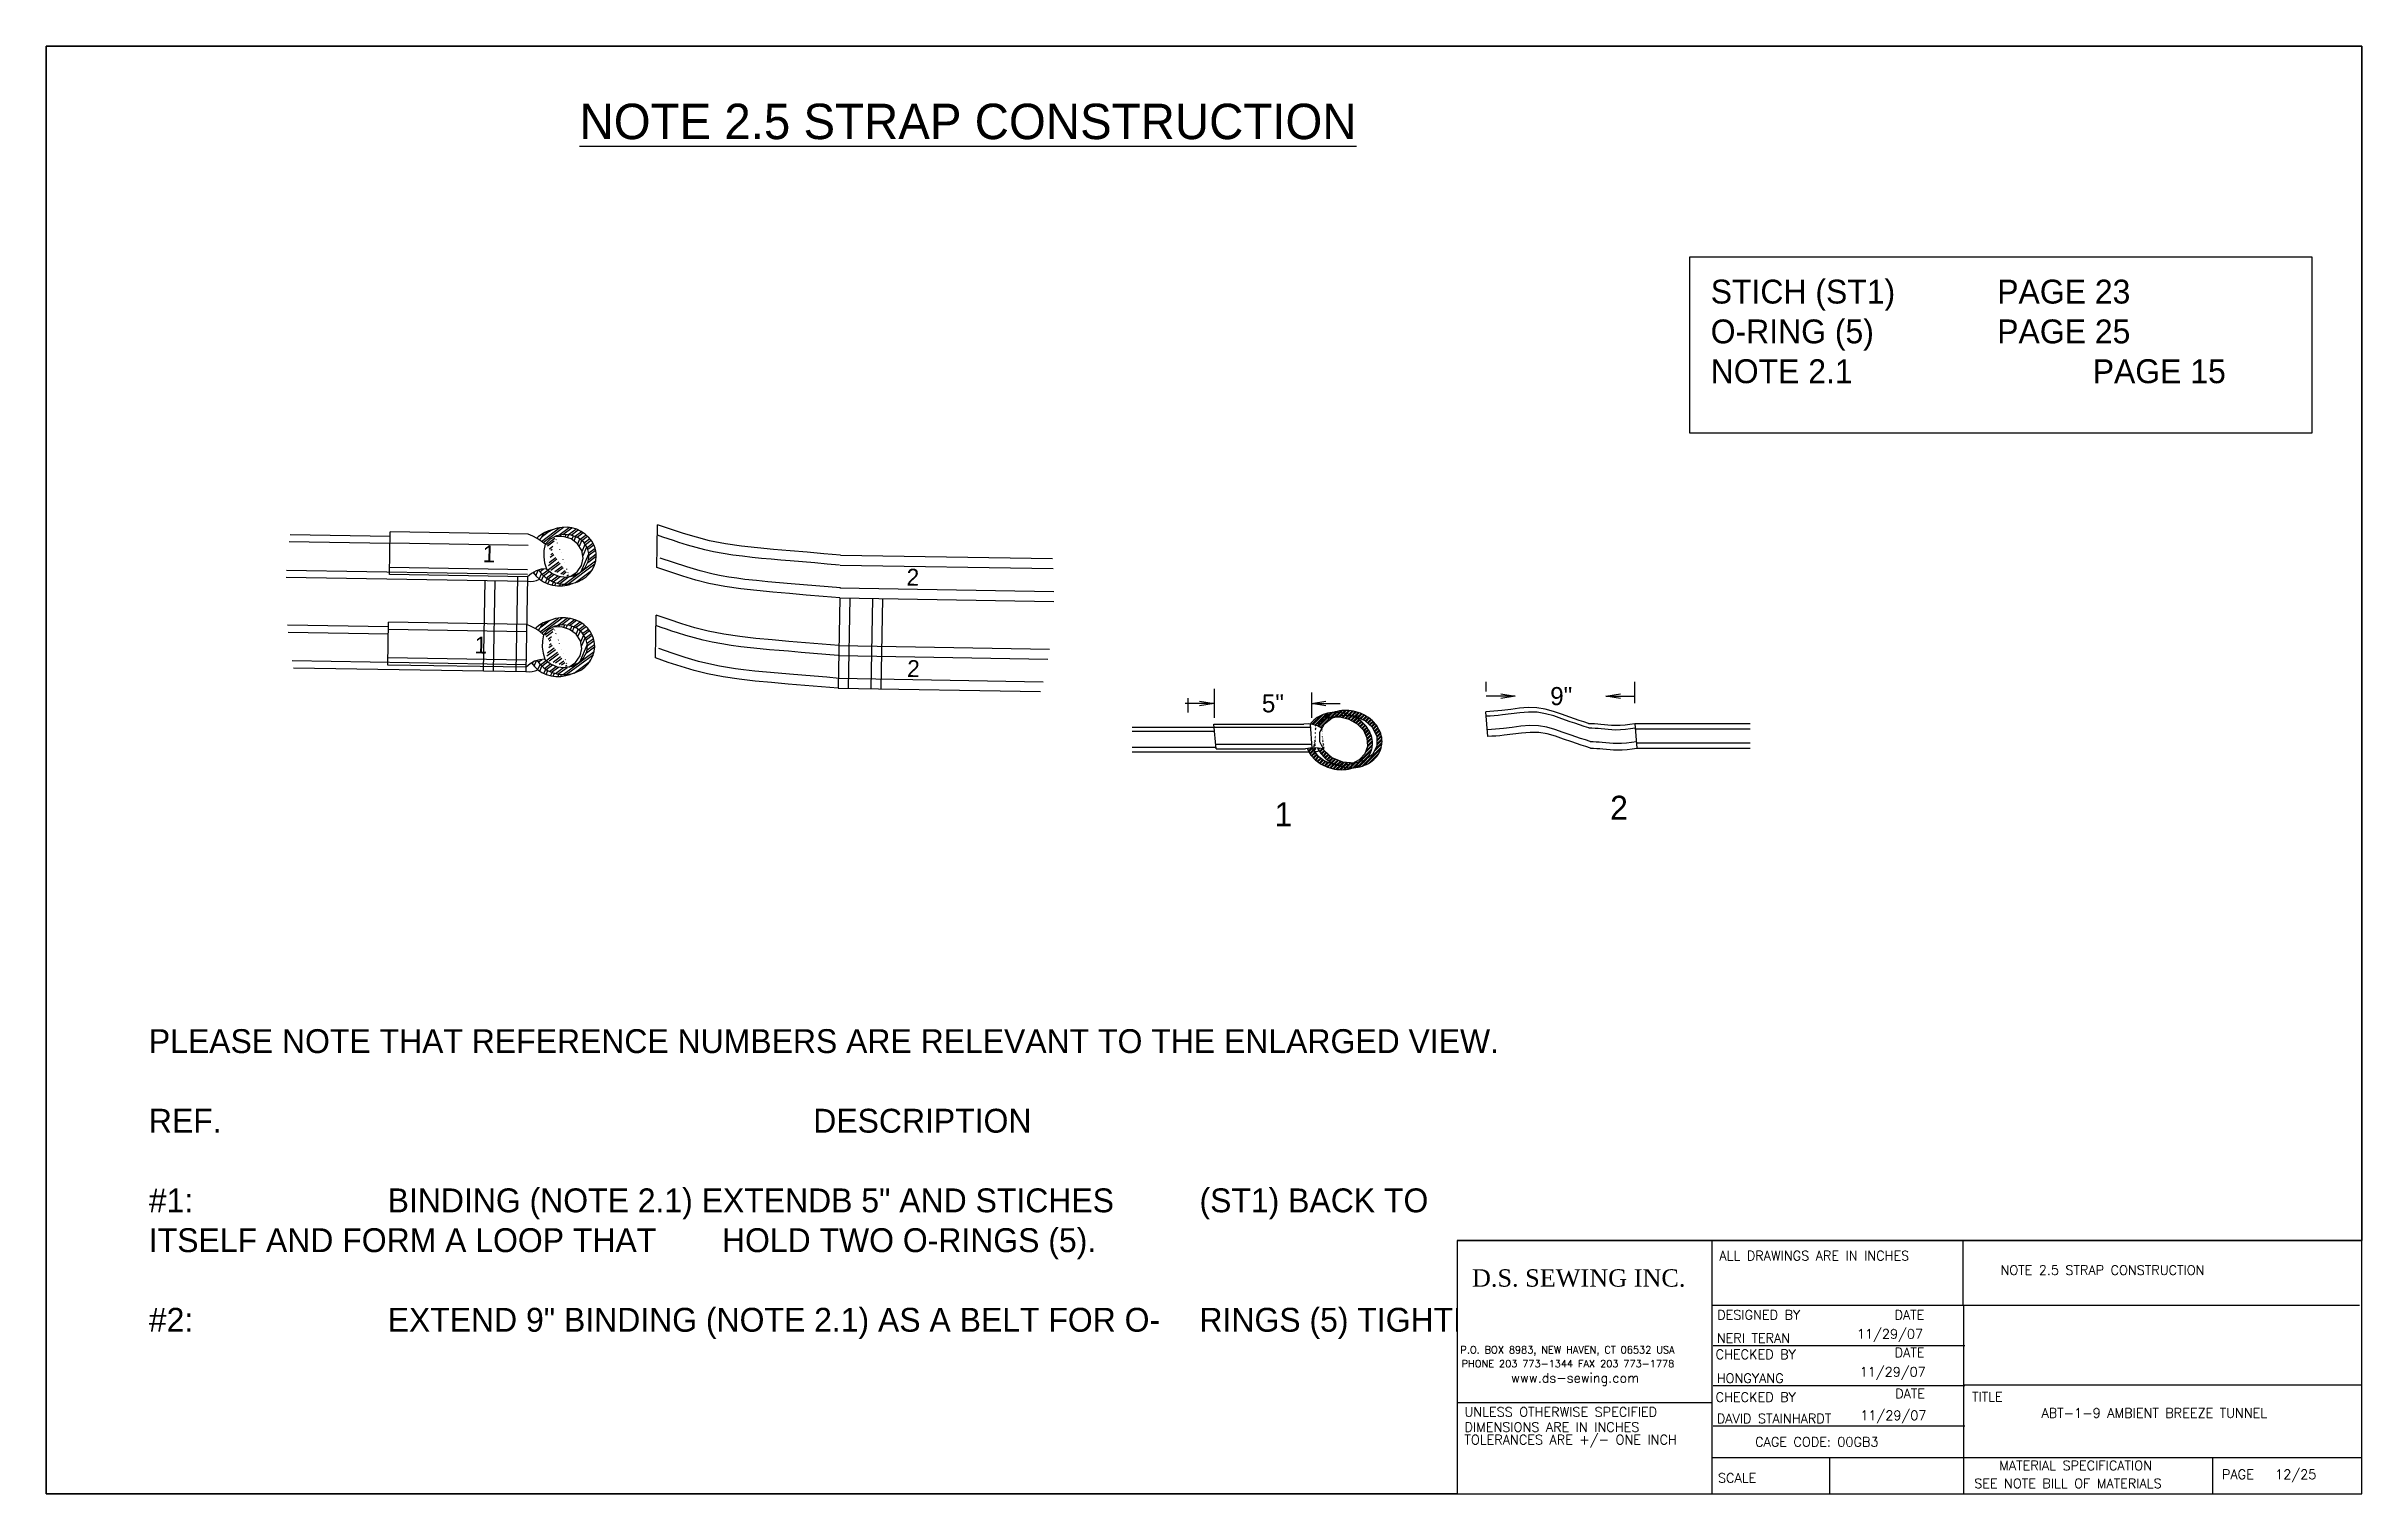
# Paper-space layout 'P12' of a CAD drawing. Header units: inches. Extents: x -62 to 16, y -1703 to 10.
# Drawn here: x 0 to 16, y 0 to 10 of the extents above.
# The model-space entities are those that its viewports show. They can reach past a viewport. Long polylines and large blocks are cut down to what shows.
import ezdxf

# ---------------------------------------------------------------- set-up
doc = ezdxf.new("R2010")
doc.units = ezdxf.units.IN
doc.header["$MEASUREMENT"] = 0
doc.linetypes.add('HIDDEN', pattern=[0.375, 0.25, -0.125])
for name, color, linetype in [('FRAME 025', 7, 'Continuous'), ('Object', 7, 'Continuous'), ('PEN2', 95, 'Continuous'), ('STECH', 7, 'HIDDEN'), ('TEXT', 7, 'Continuous'), ('Title Block', 7, 'Continuous'), ('Viewport', 7, 'Continuous'), ('WEBB', 5, 'Continuous')]:
    doc.layers.add(name, color=color, linetype=linetype)
doc.styles.add('Roman', font='romans')
doc.styles.add('style1', font='txt.shx')
pattern_1 = [(45, (1829.639265959469, 12246.05556451314), (-0.2651650429449553, 0.2651650429449554), []), (45, (1829.639265959469, 12246.24306451314), (-0.2651650429449553, 0.2651650429449554), [])]

psp = doc.layouts.new('P12')

# ---------------------------------------------------------------- texts
at = {"layer": 'TEXT', "ltscale": 0.015, "insert": (9.851709453721924, 1.550409037199444), "char_height": 0.12, "width": 1.778512612623672, "attachment_point": 1, "style": 'style1'}
psp.add_mtext('{\\fTimes New Roman|b0|i0|c0|p18;D.S. SEWING INC.}', dxfattribs=at)
at = {"layer": 'Title Block', "style": 'Roman'}
for s, height, p in [('ALL DRAWINGS ARE IN INCHES', 0.065, (11.56112558876579, 1.611897687554582)), ('         NOTE 2.5 STRAP CONSTRUCTION', 0.065, (13.06812861923117, 1.512409122197132)), ('DESIGNED BY', 0.065, (11.54630216404344, 1.203369050342621)), ('11/29/07', 0.065, (12.51181192217502, 1.071159353342024)), ('DATE', 0.065, (12.77145365489378, 1.203369050342621)), ('P.O. BOX 8983, NEW HAVEN, CT 06532 USA', 0.0494, (9.771953111117348, 0.969190664883692)), ('CHECKED BY', 0.065, (11.53541197936451, 0.9301951375186716)), ('NERI TERAN', 0.065, (11.54341950197415, 1.042563700041298)), ('DATE', 0.065, (12.77246719806226, 0.9426423267725693)), ('PHONE 203 773-1344 FAX 203 773-1778', 0.0494, (9.780244699751403, 0.8731790816389596)), ('www.ds-sewing.com', 0.065, (10.12204694238535, 0.7675276689729725)), ('HONGYANG', 0.065, (11.54341950197415, 0.7648969125937898)), ('11/29/07', 0.065, (12.53089566451564, 0.8090245482713513)), ('CHECKED BY', 0.065, (11.53541197936451, 0.6346987369301812)), ('DATE', 0.065, (12.77629580422335, 0.6590058267396711)), ('TITLE', 0.065, (13.30744265868594, 0.6367767377909371)), ('UNLESS OTHERWISE SPECIFIED', 0.065, (9.799532985039335, 0.5323202834584589)), ('DIMENSIONS ARE IN INCHES', 0.065, (9.799532985039335, 0.4278921552723515)), ('DAVID STAINHARDT', 0.065, (11.54341950197415, 0.4872301251462819)), ('11/29/07', 0.065, (12.5356628930802, 0.50876220546577)), ('ABT-1-9 AMBIENT BREEZE TUNNEL', 0.065, (13.78726010780065, 0.5249570464113643)), ('TOLERANCES ARE +/- ONE INCH', 0.065, (9.799532985039335, 0.3408686753684248)), ('CAGE CODE: 00GB3', 0.065, (11.80846021467351, 0.3254016600113935)), ('MATERIAL SPECIFICATION', 0.065, (13.49503521291354, 0.1625083578456013)), ('PAGE', 0.065, (15.03450836866121, 0.1010694558677861)), ('12/25', 0.065, (15.40232637226343, 0.1010694558677862)), ('SCALE', 0.065, (11.55182277902026, 0.0761789121797411)), ('SEE NOTE BILL OF MATERIALS', 0.065, (13.32212729510693, 0.03868989764576217))]:
    psp.add_text(s, height=height, dxfattribs=at).set_placement(p)

msp = doc.modelspace()

# ---------------------------------------------------------------- texts
at = {"layer": 'Object'}
for s, p in [('1', (3127.069800529571, 12170.75481223031)), ('2', (3173.456118145434, 12171.66439572717))]:
    msp.add_text(s, height=3.3, dxfattribs=at).set_placement(p)
at = {"layer": 'Object', "char_height": 2.5, "attachment_point": 5}
for s, insert in [('5"', (3126.851513942516, 12187.71644132838)), ('9"', (3166.702577664406, 12188.71528637314))]:
    msp.add_mtext(s, dxfattribs=dict(at, insert=insert))
at = {"layer": 'PEN2', "attachment_point": 1}
for s, insert, char_height, width in [('\\pt91.8192;{\\C0;         \\LNOTE 2.5 STRAP CONSTRUCTION\\l\\P\\P\\P\\P\\H0.9091x; }', (3014.633237650247, 12270.59164013714), 4.9, 189.0271489540769), ('\\pt91.8192;{\\C0;PLEASE NOTE THAT REFERENCE NUMBERS ARE RELEVANT TO THE ENLARGED VIEW.\\P\\PREF.^IDESCRIPTION\\P\\P\\pt33;#1: ^IBINDING (NOTE 2.1) EXTENDB 5" AND STICHES ^I(ST1) BACK TO ITSELF AND FORM A LOOP THAT ^IHOLD TWO O-RINGS (5). \\P\\P#2: ^IEXTEND 9" BINDING (NOTE 2.1) AS A BELT FOR O-^IRINGS (5) TIGHTING. \\P\\pt91.8192;\\P\\Ftxt.shx|c1;\\P\\Ftxt.shx|c0;\\P\\P\\P\\H0.9091x; }', (2971.503165723367, 12142.70639957566), 3.3, 179.273621186785)]:
    msp.add_mtext(s, dxfattribs=dict(at, insert=insert, char_height=char_height, width=width))
at = {"layer": 'TEXT'}
for s, p in [('1', (3017.633361682922, 12207.23715163077)), ('2', (3076.202588463904, 12204.01631091302)), ('1', (3016.49361854541, 12194.640998538)), ('2', (3076.281278972365, 12191.39090263586))]:
    msp.add_text(s, height=2.326217164238385, rotation=358.6986838133346, dxfattribs=at).set_placement(p)
at = {"layer": 'TEXT', "insert": (3187.357763443224, 12246.27458313767), "char_height": 3.3, "width": 210.3834796663278, "attachment_point": 1}
msp.add_mtext('STICH (ST1)^I^IPAGE 23 \\PO-RING (5)^I^IPAGE 25\\PNOTE 2.1^I^I^IPAGE 15', dxfattribs=at)

# ---------------------------------------------------------------- blocks, each defined once
blk = doc.blocks.new('_OPEN')
at = {"color": 0, "linetype": 'ByBlock'}
for p, q in [((-1, 0.1666666666666667), (0, 0)), ((0, 0), (-1, -0.1666666666666667)), ((0, 0), (-1, 0))]:
    blk.add_line(p, q, dxfattribs=at)

# ---------------------------------------------------------------- hatches: boundary and pattern name
at = {"layer": 'Object'}
h = msp.add_hatch(dxfattribs=at)
h.set_pattern_fill('STEEL', color=256, scale=7.875, angle=21.74594133471755, style=0)
h.set_pattern_definition([(66.74594133471754, (-10593.85312724948, 16568.4179659343), (-0.9044075696360754, 0.3886400501877895), []), (66.74594133471754, (-10594.03547860474, 16568.87512730449), (-0.9044075696360754, 0.3886400501877895), [])])
edge = h.paths.add_edge_path()
edge.add_spline(control_points=[(3030.04376730997, 12204.29578283195), (3029.181087219766, 12204.10904960775), (3028.259701100713, 12204.17550786777), (3026.582522564144, 12204.81049153749), (3025.835874262264, 12205.39975699504), (3025.35826573429, 12206.15866156721), (3025.357851603982, 12206.15932006903), (3025.357437685279, 12206.15997869662)], knot_values=[3.671411641015162, 3.671411641015162, 3.671411641015162, 3.671411641015162, 4.307589330311941, 4.307589330311941, 4.967161628472229, 4.967161628472229, 4.96773432703916, 4.96773432703916, 4.96773432703916, 4.96773432703916], degree=3, periodic=0)
edge.add_arc((3026.422753972303, 12202.7790495792), 3.544796254853861, 107.4894163604706, 120.7984482440348)
edge.add_spline(control_points=[(3024.607748807357, 12205.82393656227), (3024.844928937146, 12205.46701963526), (3025.14244134983, 12205.14953536701), (3025.482522193455, 12204.88210236615)], knot_values=[3.695136360913526, 3.695136360913526, 3.695136360913526, 3.695136360913526, 4.01059126026386, 4.01059126026386, 4.01059126026386, 4.01059126026386], degree=3, periodic=0)
edge.add_spline(control_points=[(3025.482522193455, 12204.88210236615), (3025.82854368994, 12204.60999775072), (3026.218633807754, 12204.38970830209), (3027.487811318691, 12203.90919476352), (3028.446814181467, 12203.84964494634), (3029.578629759077, 12204.12050165023), (3029.815514674177, 12204.19874531734), (3030.04376730997, 12204.29578283195)], knot_values=[4.01059126026386, 4.01059126026386, 4.01059126026386, 4.01059126026386, 4.331556637742382, 4.331556637742382, 4.99112893590267, 4.99112893590267, 5.170611964407131, 5.170611964407131, 5.170611964407131, 5.170611964407131], degree=3, periodic=0)
edge = h.paths.add_edge_path()
edge.add_ellipse((3029.052518355689, 12208.12861746092), major_axis=(3.287416700117855, -0.0549415370004946), ratio=0.8981863060654416, start_angle=283.0778511501356, end_angle=477.9644723641135)
edge.add_ellipse((3028.250347318613, 12207.87376890981), major_axis=(3.287416700117855, -0.0549415370004946), ratio=0.8981863060654416, start_angle=297.9644723640812, end_angle=463.0778511501823, ccw=False)
edge = h.paths.add_edge_path()
edge.add_spline(control_points=[(3025.496175199263, 12210.31732070865), (3025.67811541732, 12210.57035780817), (3025.890413304485, 12210.8028021596), (3026.463088687833, 12211.29679498889), (3026.846754745895, 12211.53162461685), (3027.258440448057, 12211.70590828388)], knot_values=[8.312373289872625, 8.312373289872625, 8.312373289872625, 8.312373289872625, 8.541552787916967, 8.541552787916967, 8.865204548485444, 8.865204548485444, 8.865204548485444, 8.865204548485444], degree=3, periodic=0)
edge.add_spline(control_points=[(3027.258440448057, 12211.70590828388), (3026.544580527485, 12211.54980476314), (3025.871072214237, 12211.22322688116), (3025.253581349752, 12210.69057597965), (3025.183828109708, 12210.62586215234), (3025.116535389432, 12210.5587973989)], knot_values=[1.826315613440295, 1.826315613440295, 1.826315613440295, 1.826315613440295, 2.352839743261517, 2.352839743261517, 2.422409424560479, 2.422409424560479, 2.422409424560479, 2.422409424560479], degree=3, periodic=0)
edge.add_arc((3021.65250808577, 12204.6936294032), 6.811731114647802, 55.648267690501484, 59.43347323823849, ccw=False)
h = msp.add_hatch(dxfattribs=at)
h.set_pattern_fill('STEEL', color=256, scale=5.90625, angle=171.7459413347175, style=0)
h.set_pattern_definition([(216.7459413347175, (-10593.85312724948, 16568.4179659343), (0.4416899291894176, -0.5915819559065421), []), (216.7459413347175, (-10593.90612208375, 16568.05264915592), (0.4416899291894176, -0.5915819559065421), [])])
edge = h.paths.add_edge_path()
edge.add_spline(control_points=[(3030.04376730997, 12204.29578283195), (3030.07549125066, 12204.30264970392), (3030.107135802886, 12204.30985896804), (3031.028401135216, 12204.53032853593), (3031.847579161831, 12205.01744763993), (3032.982664833326, 12206.36196471476), (3033.309907652309, 12207.20368557866), (3033.324172609933, 12208.05722667853), (3033.332610524514, 12208.56210773627), (3033.234110583371, 12209.0682247609), (3032.695037586804, 12210.35986036804), (3032.049975110105, 12211.05550014985), (3030.461279230032, 12211.93969539858), (3029.520859437409, 12212.13150948075), (3028.143207879046, 12212.00246564208), (3027.685732059712, 12211.88679858097), (3027.258440448057, 12211.70590828388)], knot_values=[4.96773432703916, 4.96773432703916, 4.96773432703916, 4.96773432703916, 4.99112893590267, 4.99112893590267, 5.650701234062958, 5.650701234062958, 6.283185307179586, 6.283185307179586, 6.283185307179586, 6.657308155960239, 6.657308155960239, 7.316880454120526, 7.316880454120526, 7.976452752280815, 7.976452752280815, 8.312373289872625, 8.312373289872625, 8.312373289872625, 8.312373289872625], degree=3, periodic=0)
edge.add_spline(control_points=[(3027.258440448057, 12211.70590828388), (3026.846754745895, 12211.53162461685), (3026.463088687833, 12211.29679498889), (3025.890413304485, 12210.8028021596), (3025.67811541732, 12210.57035780817), (3025.496175199263, 12210.31732070865)], knot_values=[8.312373289872625, 8.312373289872625, 8.312373289872625, 8.312373289872625, 8.636025050441102, 8.636025050441102, 8.865204548485444, 8.865204548485444, 8.865204548485444, 8.865204548485444], degree=3, periodic=0)
edge.add_arc((3021.652508085795, 12204.69362940319), 6.811731114647804, 47.3672740987173, 55.648267690736816, ccw=False)
edge.add_ellipse((3029.052518355689, 12208.12861746092), major_axis=(3.287416700117855, -0.0549415370004946), ratio=0.8981863060654416, start_angle=477.9644723641135, end_angle=508.8024525735498, ccw=False)
edge.add_ellipse((3029.052518355689, 12208.12861746092), major_axis=(3.287416700117855, -0.0549415370004946), ratio=0.8981863060654416, start_angle=283.0778511501356, end_angle=477.9644723641135, ccw=False)
edge.add_ellipse((3029.052518355689, 12208.12861746092), major_axis=(3.287416700117855, -0.0549415370004946), ratio=0.8981863060654416, start_angle=218.7406299957094, end_angle=283.0778511501356, ccw=False)
edge.add_arc((3026.422753972302, 12202.7790495792), 3.544796254853861, 89.43845968713076, 107.489416360411)
edge.add_spline(control_points=[(3025.357437685279, 12206.15997869662), (3025.357851603982, 12206.15932006903), (3025.35826573429, 12206.15866156721), (3025.835874262264, 12205.39975699504), (3026.582522564144, 12204.81049153749), (3028.259701100713, 12204.17550786777), (3029.181087219766, 12204.10904960775), (3030.04376730997, 12204.29578283195)], knot_values=[3.671411641015162, 3.671411641015162, 3.671411641015162, 3.671411641015162, 3.671984339582093, 3.671984339582093, 4.331556637742382, 4.331556637742382, 4.96773432703916, 4.96773432703916, 4.96773432703916, 4.96773432703916], degree=3, periodic=0)
h = msp.add_hatch(dxfattribs=at)
h.set_pattern_fill('STEEL', color=256, scale=7.875, angle=21.74594133471755, style=0)
h.set_pattern_definition([(66.74594133471754, (-10594.06200655602, 16555.91971127874), (-0.9044075696360754, 0.3886400501877895), []), (66.74594133471754, (-10594.24435791127, 16556.37687264893), (-0.9044075696360754, 0.3886400501877895), [])])
edge = h.paths.add_edge_path()
edge.add_spline(control_points=[(3029.834888003432, 12191.79752817639), (3028.972207913228, 12191.61079495219), (3028.050821794177, 12191.67725321221), (3026.373643257608, 12192.31223688192), (3025.626994955728, 12192.90150233948), (3025.149386427755, 12193.66040691165), (3025.148972297446, 12193.66106541347), (3025.148558378743, 12193.66172404106)], knot_values=[3.671411641015162, 3.671411641015162, 3.671411641015162, 3.671411641015162, 4.307589330311941, 4.307589330311941, 4.967161628472229, 4.967161628472229, 4.96773432703916, 4.96773432703916, 4.96773432703916, 4.96773432703916], degree=3, periodic=0)
edge.add_arc((3026.213874665767, 12190.28079492364), 3.544796254853861, 107.4894163604706, 120.7984482440348)
edge.add_spline(control_points=[(3024.398869500821, 12193.32568190671), (3024.63604963061, 12192.9687649797), (3024.933562043296, 12192.65128071145), (3025.273642886918, 12192.38384771058)], knot_values=[3.695136360913526, 3.695136360913526, 3.695136360913526, 3.695136360913526, 4.01059126026386, 4.01059126026386, 4.01059126026386, 4.01059126026386], degree=3, periodic=0)
edge.add_spline(control_points=[(3025.273642886918, 12192.38384771058), (3025.619664383405, 12192.11174309515), (3026.009754501218, 12191.89145364652), (3027.278932012156, 12191.41094010795), (3028.237934874931, 12191.35139029078), (3029.369750452541, 12191.62224699467), (3029.606635367642, 12191.70049066178), (3029.834888003432, 12191.79752817639)], knot_values=[4.01059126026386, 4.01059126026386, 4.01059126026386, 4.01059126026386, 4.331556637742382, 4.331556637742382, 4.99112893590267, 4.99112893590267, 5.170611964407131, 5.170611964407131, 5.170611964407131, 5.170611964407131], degree=3, periodic=0)
edge = h.paths.add_edge_path()
edge.add_ellipse((3028.843639049153, 12195.63036280536), major_axis=(3.287416700117855, -0.0549415370004946), ratio=0.8981863060654416, start_angle=283.0778511501356, end_angle=477.9644723641135)
edge.add_ellipse((3028.041468012078, 12195.37551425425), major_axis=(3.287416700117855, -0.0549415370004946), ratio=0.8981863060654416, start_angle=297.9644723640812, end_angle=463.0778511501823, ccw=False)
edge = h.paths.add_edge_path()
edge.add_spline(control_points=[(3025.287295892727, 12197.81906605309), (3025.469236110785, 12198.07210315261), (3025.681533997949, 12198.30454750404), (3026.254209381295, 12198.79854033333), (3026.637875439359, 12199.03336996129), (3027.049561141521, 12199.20765362832)], knot_values=[8.312373289872625, 8.312373289872625, 8.312373289872625, 8.312373289872625, 8.541552787916967, 8.541552787916967, 8.865204548485444, 8.865204548485444, 8.865204548485444, 8.865204548485444], degree=3, periodic=0)
edge.add_spline(control_points=[(3027.049561141521, 12199.20765362832), (3026.335701220949, 12199.05155010758), (3025.662192907701, 12198.72497222559), (3025.044702043217, 12198.19232132409), (3024.974948803172, 12198.12760749678), (3024.907656082896, 12198.06054274333)], knot_values=[1.826315613440295, 1.826315613440295, 1.826315613440295, 1.826315613440295, 2.352839743261517, 2.352839743261517, 2.422409424560479, 2.422409424560479, 2.422409424560479, 2.422409424560479], degree=3, periodic=0)
edge.add_arc((3021.443628779234, 12192.19537474764), 6.811731114647802, 55.648267690501484, 59.43347323823849, ccw=False)
h = msp.add_hatch(dxfattribs=at)
h.set_pattern_fill('STEEL', color=256, scale=5.90625, angle=171.7459413347175, style=0)
h.set_pattern_definition([(216.7459413347175, (-10594.06200655602, 16555.91971127874), (0.4416899291894176, -0.5915819559065421), []), (216.7459413347175, (-10594.11500139028, 16555.55439450036), (0.4416899291894176, -0.5915819559065421), [])])
edge = h.paths.add_edge_path()
edge.add_spline(control_points=[(3029.834888003432, 12191.79752817639), (3029.866611944124, 12191.80439504836), (3029.89825649635, 12191.81160431248), (3030.81952182868, 12192.03207388037), (3031.638699855295, 12192.51919298437), (3032.77378552679, 12193.86371005919), (3033.101028345773, 12194.7054309231), (3033.115293303397, 12195.55897202297), (3033.123731217978, 12196.06385308071), (3033.025231276835, 12196.56997010534), (3032.486158280268, 12197.86160571248), (3031.841095803569, 12198.55724549429), (3030.252399923495, 12199.44144074302), (3029.311980130873, 12199.63325482518), (3027.93432857251, 12199.50421098652), (3027.476852753176, 12199.38854392541), (3027.049561141521, 12199.20765362832)], knot_values=[4.96773432703916, 4.96773432703916, 4.96773432703916, 4.96773432703916, 4.99112893590267, 4.99112893590267, 5.650701234062958, 5.650701234062958, 6.283185307179586, 6.283185307179586, 6.283185307179586, 6.657308155960239, 6.657308155960239, 7.316880454120526, 7.316880454120526, 7.976452752280815, 7.976452752280815, 8.312373289872625, 8.312373289872625, 8.312373289872625, 8.312373289872625], degree=3, periodic=0)
edge.add_spline(control_points=[(3027.049561141521, 12199.20765362832), (3026.637875439359, 12199.03336996129), (3026.254209381295, 12198.79854033333), (3025.681533997949, 12198.30454750404), (3025.469236110785, 12198.07210315261), (3025.287295892727, 12197.81906605309)], knot_values=[8.312373289872625, 8.312373289872625, 8.312373289872625, 8.312373289872625, 8.636025050441102, 8.636025050441102, 8.865204548485444, 8.865204548485444, 8.865204548485444, 8.865204548485444], degree=3, periodic=0)
edge.add_arc((3021.44362877926, 12192.19537474763), 6.811731114647804, 47.3672740987173, 55.648267690736816, ccw=False)
edge.add_ellipse((3028.843639049153, 12195.63036280536), major_axis=(3.287416700117855, -0.0549415370004946), ratio=0.8981863060654416, start_angle=477.9644723641135, end_angle=508.8024525735498, ccw=False)
edge.add_ellipse((3028.843639049153, 12195.63036280536), major_axis=(3.287416700117855, -0.0549415370004946), ratio=0.8981863060654416, start_angle=283.0778511501356, end_angle=477.9644723641135, ccw=False)
edge.add_ellipse((3028.843639049153, 12195.63036280536), major_axis=(3.287416700117855, -0.0549415370004946), ratio=0.8981863060654416, start_angle=218.7406299957094, end_angle=283.0778511501356, ccw=False)
edge.add_arc((3026.213874665766, 12190.28079492364), 3.544796254853861, 89.43845968713076, 107.489416360411)
edge.add_spline(control_points=[(3025.148558378743, 12193.66172404106), (3025.148972297446, 12193.66106541347), (3025.149386427755, 12193.66040691165), (3025.626994955728, 12192.90150233948), (3026.373643257608, 12192.31223688192), (3028.050821794177, 12191.67725321221), (3028.972207913228, 12191.61079495219), (3029.834888003432, 12191.79752817639)], knot_values=[3.671411641015162, 3.671411641015162, 3.671411641015162, 3.671411641015162, 3.671984339582093, 3.671984339582093, 4.331556637742382, 4.331556637742382, 4.96773432703916, 4.96773432703916, 4.96773432703916, 4.96773432703916], degree=3, periodic=0)
h = msp.add_hatch(dxfattribs=at)
h.set_pattern_fill('STEEL', color=256, scale=3, style=0)
h.set_pattern_definition(pattern_1)
edge = h.paths.add_edge_path()
edge.add_spline(control_points=[(3131.596451065639, 12181.49888653677), (3131.727109100177, 12181.17839851706), (3131.902739565176, 12180.87155432234), (3132.363619629165, 12180.25713795968), (3132.661719957126, 12179.95699292525), (3133.333830163037, 12179.43499733118), (3133.707824640417, 12179.21312347308), (3134.503157131026, 12178.86167486398), (3134.924463052771, 12178.73211179502), (3135.78366135383, 12178.57424533822), (3136.221512777149, 12178.54594969216), (3137.08201696075, 12178.59412947082), (3137.50465003136, 12178.67061349542), (3138.302929993028, 12178.92623687315), (3138.678580932943, 12179.10544337953), (3139.351271949234, 12179.55790666588), (3139.648213799599, 12179.8313353678), (3140.132764192608, 12180.45358740485), (3140.320005437866, 12180.8024338533), (3140.467099813348, 12181.25228383516), (3140.490147732262, 12181.33307842303), (3140.510078621078, 12181.41463488732), (3140.569216841091, 12181.65662630945), (3140.600781647603, 12181.90532680432), (3140.60995040711, 12182.5459021749), (3140.546959824289, 12182.93934877127), (3140.295500351825, 12183.69545513731), (3140.107325067205, 12184.05812593991), (3139.627461192845, 12184.72580292862), (3139.335858329983, 12185.03091412115), (3138.674788467128, 12185.56403641849), (3138.305337113681, 12185.79207563225), (3137.516948995389, 12186.15670088792), (3137.098042829797, 12186.29327600201), (3136.241378658729, 12186.46563316983), (3135.80366194137, 12186.50140678523), (3134.941129462462, 12186.46824978931), (3134.516335767295, 12186.39931191416), (3133.711453134658, 12186.15843252158), (3133.33135985645, 12185.98643086717), (3132.647509192655, 12185.54748438104), (3132.343834822548, 12185.28037219904), (3132.066345030049, 12184.94112031438), (3132.039558824741, 12184.9071125626), (3132.01343782675, 12184.87266076609)], knot_values=[3.67300975260767, 3.67300975260767, 3.67300975260767, 3.67300975260767, 3.921304663959004, 3.921304663959004, 4.208786537082537, 4.208786537082537, 4.496268410206071, 4.496268410206071, 4.783750283329604, 4.783750283329604, 5.071232156453137, 5.071232156453137, 5.35871402957667, 5.35871402957667, 5.646195902700203, 5.646195902700203, 5.933677775823736, 5.933677775823736, 6.221159648947269, 6.221159648947269, 6.283185307179586, 6.283185307179586, 6.283185307179586, 6.467225620532659, 6.467225620532659, 6.754707493656192, 6.754707493656192, 7.042189366779725, 7.042189366779725, 7.329671239903259, 7.329671239903259, 7.617153113026792, 7.617153113026792, 7.904634986150326, 7.904634986150326, 8.192116859273858, 8.192116859273858, 8.479598732397392, 8.479598732397392, 8.767080605520924, 8.767080605520924, 9.054562478644458, 9.054562478644458, 9.08610504268474, 9.08610504268474, 9.08610504268474, 9.08610504268474], degree=3, periodic=0)
edge.add_arc((3131.55013727105, 12181.19209211393), 3.709613592846787, 71.94771459204549, 82.82548890079818, ccw=False)
edge.add_ellipse((3135.965536005791, 12182.52523690238), major_axis=(3.937409418523154, -0.9622299105790116), ratio=0.8119239645371678, start_angle=222.8658756657469, end_angle=515.6699641337136, ccw=False)
edge.add_ellipse((3135.965536005791, 12182.52523690238), major_axis=(3.937409418523154, -0.9622299105790116), ratio=0.8119239645371678, start_angle=213.5657879557408, end_angle=222.8658756657469, ccw=False)
edge.add_arc((3132.582660170727, 12174.40195515217), 7.165126898857303, 92.63920528785297, 97.91131452789533)
at = {"layer": 'Object', "ltscale": 2}
h = msp.add_hatch(dxfattribs=at)
h.set_pattern_fill('STEEL', color=256, scale=3, style=0)
h.set_pattern_definition(pattern_1)
edge = h.paths.add_edge_path()
edge.add_spline(control_points=[(3133.01570856241, 12181.55398371525), (3133.1326849264, 12181.30944189978), (3133.27599033506, 12181.07430895974), (3133.689605726255, 12180.5229028911), (3133.987706054216, 12180.22275785667), (3134.659816260127, 12179.7007622626), (3135.033810737507, 12179.4788884045), (3135.829143228117, 12179.1274397954), (3136.250449149861, 12178.99787672644), (3137.10964745092, 12178.84001026964), (3137.547498874239, 12178.81171462358), (3138.408003057841, 12178.85989440224), (3138.83063612845, 12178.93637842685), (3139.628916090118, 12179.19200180457), (3140.004567030033, 12179.37120831095), (3140.677258046324, 12179.8236715973), (3140.974199896689, 12180.09710029922), (3141.458750289698, 12180.71935233627), (3141.645991534956, 12181.06819878472), (3141.793085910438, 12181.51804876658), (3141.816133829352, 12181.59884335445), (3141.836064718168, 12181.68039981874), (3141.895202938182, 12181.92239124087), (3141.926767744693, 12182.17109173574), (3141.9359365042, 12182.81166710632), (3141.872945921379, 12183.2051137027), (3141.621486448915, 12183.96122006873), (3141.433311164295, 12184.32389087133), (3140.953447289935, 12184.99156786004), (3140.661844427073, 12185.29667905258), (3140.000774564218, 12185.82980134992), (3139.631323210771, 12186.05784056367), (3138.842935092479, 12186.42246581934), (3138.424028926887, 12186.55904093343), (3137.56736475582, 12186.73139810125), (3137.12964803846, 12186.76717171665), (3136.267115559553, 12186.73401472073), (3135.842321864386, 12186.66507684558), (3135.037439231748, 12186.424197453), (3134.65734595354, 12186.25219579859), (3133.973495289745, 12185.81324931246), (3133.669820919638, 12185.54613713047), (3133.25827645651, 12185.04299345271), (3133.119297073864, 12184.82943968959), (3133.005981563552, 12184.60409305241)], knot_values=[3.727955315211316, 3.727955315211316, 3.727955315211316, 3.727955315211316, 3.921304663959004, 3.921304663959004, 4.208786537082537, 4.208786537082537, 4.496268410206071, 4.496268410206071, 4.783750283329604, 4.783750283329604, 5.071232156453137, 5.071232156453137, 5.35871402957667, 5.35871402957667, 5.646195902700203, 5.646195902700203, 5.933677775823736, 5.933677775823736, 6.221159648947269, 6.221159648947269, 6.283185307179586, 6.283185307179586, 6.283185307179586, 6.467225620532659, 6.467225620532659, 6.754707493656192, 6.754707493656192, 7.042189366779725, 7.042189366779725, 7.329671239903259, 7.329671239903259, 7.617153113026792, 7.617153113026792, 7.904634986150326, 7.904634986150326, 8.192116859273858, 8.192116859273858, 8.479598732397392, 8.479598732397392, 8.767080605520924, 8.767080605520924, 9.054562478644458, 9.054562478644458, 9.240225003139303, 9.240225003139303, 9.240225003139303, 9.240225003139303], degree=3, periodic=0)
edge.add_arc((3131.550137271066, 12181.19209211392), 3.709613592846795, 57.22711579800051, 66.89286018792228, ccw=False)
edge.add_ellipse((3137.291522102882, 12182.7910018338), major_axis=(3.937409418523154, -0.9622299105790116), ratio=0.8119239645371679, start_angle=220.1192884484182, end_angle=529.6636518907746, ccw=False)
edge.add_arc((3132.582660170758, 12174.40195515217), 7.165126898857315, 80.40356553115987, 86.5350264100207)

# ---------------------------------------------------------------- linework, layer by layer
at = {"layer": 'FRAME 025'}
msp.add_ellipse((3137.291522102882, 12182.7910018338), major_axis=(3.937409418523154, -0.9622299105790116), ratio=0.8119239645371679, dxfattribs=at)
for points, knots in [([(3141.836064718168, 12181.68039981874), (3141.895202938182, 12181.92239124087), (3141.926767744693, 12182.17109173574), (3141.9359365042, 12182.81166710632), (3141.872945921379, 12183.2051137027), (3141.621486448915, 12183.96122006873), (3141.433311164295, 12184.32389087133), (3140.953447289935, 12184.99156786004), (3140.661844427073, 12185.29667905258), (3140.000774564218, 12185.82980134992), (3139.631323210771, 12186.05784056367), (3138.842935092479, 12186.42246581934), (3138.424028926887, 12186.55904093343), (3137.56736475582, 12186.73139810125), (3137.12964803846, 12186.76717171665), (3136.267115559553, 12186.73401472073), (3135.842321864386, 12186.66507684558), (3135.037439231748, 12186.424197453), (3134.65734595354, 12186.25219579859), (3133.973495289745, 12185.81324931246), (3133.669820919638, 12185.54613713047), (3133.25827645651, 12185.04299345271), (3133.119297073864, 12184.82943968959), (3133.005981563552, 12184.60409305241)], [6.283185307179586, 6.283185307179586, 6.283185307179586, 6.283185307179586, 6.467225620532659, 6.467225620532659, 6.754707493656192, 6.754707493656192, 7.042189366779725, 7.042189366779725, 7.329671239903259, 7.329671239903259, 7.617153113026792, 7.617153113026792, 7.904634986150326, 7.904634986150326, 8.192116859273858, 8.192116859273858, 8.479598732397392, 8.479598732397392, 8.767080605520924, 8.767080605520924, 9.054562478644458, 9.054562478644458, 9.240225003139303, 9.240225003139303, 9.240225003139303, 9.240225003139303]), ([(3133.01570856241, 12181.55398371525), (3133.1326849264, 12181.30944189978), (3133.27599033506, 12181.07430895974), (3133.689605726255, 12180.5229028911), (3133.987706054216, 12180.22275785667), (3134.659816260127, 12179.7007622626), (3135.033810737507, 12179.4788884045), (3135.829143228117, 12179.1274397954), (3136.250449149861, 12178.99787672644), (3137.10964745092, 12178.84001026964), (3137.547498874239, 12178.81171462358), (3138.408003057841, 12178.85989440224), (3138.83063612845, 12178.93637842685), (3139.628916090118, 12179.19200180457), (3140.004567030033, 12179.37120831095), (3140.677258046324, 12179.8236715973), (3140.974199896689, 12180.09710029922), (3141.458750289698, 12180.71935233627), (3141.645991534956, 12181.06819878472), (3141.793085910438, 12181.51804876658), (3141.816133829352, 12181.59884335445), (3141.836064718168, 12181.68039981874)], [3.727955315211316, 3.727955315211316, 3.727955315211316, 3.727955315211316, 3.921304663959004, 3.921304663959004, 4.208786537082537, 4.208786537082537, 4.496268410206071, 4.496268410206071, 4.783750283329604, 4.783750283329604, 5.071232156453137, 5.071232156453137, 5.35871402957667, 5.35871402957667, 5.646195902700203, 5.646195902700203, 5.933677775823736, 5.933677775823736, 6.221159648947269, 6.221159648947269, 6.283185307179586, 6.283185307179586, 6.283185307179586, 6.283185307179586])]:
    msp.add_open_spline(points, degree=3, knots=knots, dxfattribs=at)
at = {"layer": 'Object'}
for p, q in [((3118.718986188607, 12189.72863393436), (3118.718986188607, 12185.71644132838)), ((3132.1676155596, 12189.22262768162), (3132.1676155596, 12185.71644132838)), ((3156.348121699142, 12189.35913588689), (3156.348121699142, 12190.71528637314)), ((3176.885099195999, 12187.76598070549), (3176.885099195999, 12190.71528637314)), ((3116.718986188607, 12187.71644132838), (3114.718986188607, 12187.71644132838)), ((3134.1676155596, 12187.71644132838), (3136.1676155596, 12187.71644132838)), ((3156.567934290732, 12183.13471373113), (3156.283291106753, 12186.55364470071)), ((3158.348121699142, 12188.71528637314), (3156.348121699142, 12188.71528637314)), ((3174.885099195999, 12188.71528637314), (3176.885099195999, 12188.71528637314)), ((3107.393580203665, 12184.44472973962), (3118.744016273311, 12184.44472973962)), ((3118.70806380051, 12184.87656520805), (3131.118986454123, 12184.87656520805)), ((3118.992706984493, 12181.45763423846), (3118.70806380051, 12184.87656520805)), ((3176.885099195999, 12184.96491024423), (3177.169742379981, 12181.54597927465)), ((3176.885099195999, 12184.96491024423), (3192.814027957043, 12184.96491024423)), ((3107.393580203665, 12181.02579877004), (3131.82737328986, 12181.02579877004)), ((3118.992706984493, 12181.45763423846), (3131.33508808547, 12181.45763423846)), ((3177.169742379981, 12181.54597927465), (3192.814027957043, 12181.54597927465))]:
    msp.add_line(p, q, dxfattribs=at)
for centre, radius, start, end in [((3131.55013727105, 12181.19209211393), 3.709613592846789, 57.22711579772797, 96.67430140377398), ((3132.582660170727, 12174.40195515217), 7.16512689885732, 80.4035655309979, 100.0272907526227), ((3132.571736646511, 12182.6673559071), 1.611812826136767, 269.1612247079352, 293.4820242367396)]:
    msp.add_arc(centre, radius, start, end, dxfattribs=at)
for centre, major_axis, ratio, start_param, end_param in [((3029.052518355689, 12208.12861746092), (3.287416700117854, -0.05494153700049458), 0.8981863060654416, 3.817744201311799, 8.88027803963074), ((3028.250347318613, 12207.87376890981), (3.287416700117854, -0.05494153700049458), 0.8981863060654416, 5.200461096720868, 8.082233195630891), ((3028.843639049153, 12195.63036280536), (3.287416700117854, -0.05494153700049458), 0.8981863060654416, 3.817744201311799, 8.88027803963074), ((3028.041468012078, 12195.37551425425), (3.287416700117854, -0.05494153700049458), 0.8981863060654416, 5.200461096720868, 8.082233195630891), ((3135.965536005791, 12182.52523690238), (3.937409418523154, -0.9622299105790116), 0.8119239645371679, 3.727426169443727, 9.00013872777437)]:
    msp.add_ellipse(centre, major_axis=major_axis, ratio=ratio, start_param=start_param, end_param=end_param, dxfattribs=at)
for points, knots in [([(3027.258440448057, 12211.70590828388), (3026.544580527485, 12211.54980476314), (3025.871072214237, 12211.22322688116), (3025.253581349752, 12210.69057597965), (3025.183828109708, 12210.62586215234), (3025.116535389432, 12210.5587973989)], [1.826315613440295, 1.826315613440295, 1.826315613440295, 1.826315613440295, 2.352839743261517, 2.352839743261517, 2.422409424560479, 2.422409424560479, 2.422409424560479, 2.422409424560479]), ([(3025.357437685279, 12206.15997869662), (3025.357851603982, 12206.15932006903), (3025.35826573429, 12206.15866156721), (3025.835874262264, 12205.39975699504), (3026.582522564144, 12204.81049153749), (3028.289982355767, 12204.16404331463), (3029.248985218543, 12204.10449349745), (3031.028401135216, 12204.53032853593), (3031.847579161831, 12205.01744763993), (3032.982664833326, 12206.36196471476), (3033.309907652309, 12207.20368557866), (3033.324172609933, 12208.05722667853), (3033.332610524514, 12208.56210773627), (3033.234110583371, 12209.0682247609), (3032.695037586804, 12210.35986036804), (3032.049975110105, 12211.05550014985), (3030.461279230032, 12211.93969539858), (3029.520859437409, 12212.13150948075), (3027.695309776418, 12211.96051128131), (3026.811067243028, 12211.59696314002), (3025.890413304485, 12210.8028021596), (3025.67811541732, 12210.57035780817), (3025.496175199263, 12210.31732070865)], [3.671411641015162, 3.671411641015162, 3.671411641015162, 3.671411641015162, 3.671984339582093, 3.671984339582093, 4.331556637742382, 4.331556637742382, 4.99112893590267, 4.99112893590267, 5.650701234062958, 5.650701234062958, 6.283185307179586, 6.283185307179586, 6.283185307179586, 6.657308155960239, 6.657308155960239, 7.316880454120526, 7.316880454120526, 7.976452752280815, 7.976452752280815, 8.636025050441102, 8.636025050441102, 8.865204548485444, 8.865204548485444, 8.865204548485444, 8.865204548485444]), ([(3024.607748807357, 12205.82393656227), (3025.08625221361, 12205.10386795671), (3025.810318784355, 12204.54429731352), (3027.487811318691, 12203.90919476352), (3028.446814181467, 12203.84964494634), (3029.578629759077, 12204.12050165023), (3029.815514674177, 12204.19874531734), (3030.04376730997, 12204.29578283195)], [3.695136360913526, 3.695136360913526, 3.695136360913526, 3.695136360913526, 4.331556637742382, 4.331556637742382, 4.99112893590267, 4.99112893590267, 5.170611964407131, 5.170611964407131, 5.170611964407131, 5.170611964407131]), ([(3027.049561141521, 12199.20765362832), (3026.335701220949, 12199.05155010758), (3025.662192907701, 12198.72497222559), (3025.044702043217, 12198.19232132409), (3024.974948803172, 12198.12760749678), (3024.907656082896, 12198.06054274333)], [1.826315613440295, 1.826315613440295, 1.826315613440295, 1.826315613440295, 2.352839743261517, 2.352839743261517, 2.422409424560479, 2.422409424560479, 2.422409424560479, 2.422409424560479]), ([(3025.148558378743, 12193.66172404106), (3025.148972297446, 12193.66106541347), (3025.149386427755, 12193.66040691165), (3025.626994955728, 12192.90150233948), (3026.373643257608, 12192.31223688192), (3028.081103049231, 12191.66578865907), (3029.040105912007, 12191.60623884189), (3030.81952182868, 12192.03207388037), (3031.638699855295, 12192.51919298437), (3032.773785526791, 12193.86371005919), (3033.101028345773, 12194.7054309231), (3033.115293303397, 12195.55897202297), (3033.123731217978, 12196.06385308071), (3033.025231276835, 12196.56997010534), (3032.486158280268, 12197.86160571248), (3031.841095803569, 12198.55724549429), (3030.252399923495, 12199.44144074302), (3029.311980130871, 12199.63325482518), (3027.486430469882, 12199.46225662575), (3026.602187936493, 12199.09870848446), (3025.681533997949, 12198.30454750404), (3025.469236110785, 12198.07210315261), (3025.287295892727, 12197.81906605309)], [3.671411641015162, 3.671411641015162, 3.671411641015162, 3.671411641015162, 3.671984339582093, 3.671984339582093, 4.331556637742382, 4.331556637742382, 4.99112893590267, 4.99112893590267, 5.650701234062958, 5.650701234062958, 6.283185307179586, 6.283185307179586, 6.283185307179586, 6.657308155960239, 6.657308155960239, 7.316880454120526, 7.316880454120526, 7.976452752280815, 7.976452752280815, 8.636025050441102, 8.636025050441102, 8.865204548485444, 8.865204548485444, 8.865204548485444, 8.865204548485444]), ([(3024.398869500821, 12193.32568190671), (3024.877372907074, 12192.60561330115), (3025.601439477818, 12192.04604265795), (3027.278932012156, 12191.41094010795), (3028.237934874931, 12191.35139029078), (3029.369750452541, 12191.62224699467), (3029.606635367642, 12191.70049066178), (3029.834888003432, 12191.79752817639)], [3.695136360913526, 3.695136360913526, 3.695136360913526, 3.695136360913526, 4.331556637742382, 4.331556637742382, 4.99112893590267, 4.99112893590267, 5.170611964407131, 5.170611964407131, 5.170611964407131, 5.170611964407131]), ([(3140.510078621078, 12181.41463488732), (3140.569216841091, 12181.65662630945), (3140.600781647603, 12181.90532680432), (3140.60995040711, 12182.5459021749), (3140.546959824289, 12182.93934877127), (3140.295500351825, 12183.69545513731), (3140.107325067205, 12184.05812593991), (3139.627461192845, 12184.72580292862), (3139.335858329983, 12185.03091412115), (3138.674788467128, 12185.56403641849), (3138.305337113681, 12185.79207563225), (3137.516948995389, 12186.15670088792), (3137.098042829797, 12186.29327600201), (3136.241378658729, 12186.46563316983), (3135.80366194137, 12186.50140678523), (3134.941129462462, 12186.46824978931), (3134.516335767295, 12186.39931191416), (3133.711453134658, 12186.15843252158), (3133.33135985645, 12185.98643086717), (3132.647509192655, 12185.54748438104), (3132.343834822548, 12185.28037219904), (3132.066345030049, 12184.94112031438), (3132.039558824741, 12184.9071125626), (3132.01343782675, 12184.87266076609)], [6.283185307179586, 6.283185307179586, 6.283185307179586, 6.283185307179586, 6.467225620532659, 6.467225620532659, 6.754707493656192, 6.754707493656192, 7.042189366779725, 7.042189366779725, 7.329671239903259, 7.329671239903259, 7.617153113026792, 7.617153113026792, 7.904634986150326, 7.904634986150326, 8.192116859273858, 8.192116859273858, 8.479598732397392, 8.479598732397392, 8.767080605520924, 8.767080605520924, 9.054562478644458, 9.054562478644458, 9.08610504268474, 9.08610504268474, 9.08610504268474, 9.08610504268474]), ([(3131.596451065639, 12181.49888653677), (3131.727109100177, 12181.17839851706), (3131.902739565176, 12180.87155432234), (3132.363619629165, 12180.25713795968), (3132.661719957126, 12179.95699292525), (3133.333830163037, 12179.43499733118), (3133.707824640417, 12179.21312347308), (3134.503157131026, 12178.86167486398), (3134.924463052771, 12178.73211179502), (3135.78366135383, 12178.57424533822), (3136.221512777149, 12178.54594969216), (3137.08201696075, 12178.59412947082), (3137.50465003136, 12178.67061349542), (3138.302929993028, 12178.92623687315), (3138.678580932943, 12179.10544337953), (3139.351271949234, 12179.55790666588), (3139.648213799599, 12179.8313353678), (3140.132764192608, 12180.45358740485), (3140.320005437866, 12180.8024338533), (3140.467099813348, 12181.25228383516), (3140.490147732262, 12181.33307842303), (3140.510078621078, 12181.41463488732)], [3.67300975260767, 3.67300975260767, 3.67300975260767, 3.67300975260767, 3.921304663959004, 3.921304663959004, 4.208786537082537, 4.208786537082537, 4.496268410206071, 4.496268410206071, 4.783750283329604, 4.783750283329604, 5.071232156453137, 5.071232156453137, 5.35871402957667, 5.35871402957667, 5.646195902700203, 5.646195902700203, 5.933677775823736, 5.933677775823736, 6.221159648947269, 6.221159648947269, 6.283185307179586, 6.283185307179586, 6.283185307179586, 6.283185307179586])]:
    msp.add_open_spline(points, degree=3, knots=knots, dxfattribs=at)
for points in [[(3170.474008820441, 12184.96491024423), (3167.875872184085, 12185.81231270645), (3163.331580192012, 12187.10964403477), (3158.509064976462, 12186.73897871438), (3156.283291106751, 12186.55364470071)], [(3170.758652004422, 12181.54597927465), (3168.160515368067, 12182.39338173687), (3163.616223375993, 12183.69071306519), (3158.793708160444, 12183.3200477448), (3156.567934290733, 12183.13471373113)], [(3170.474008820441, 12184.96491024423), (3172.167074710191, 12184.8633920698), (3174.145807867237, 12184.70522094224), (3176.885099195999, 12184.96491024423)], [(3170.758652004422, 12181.54597927465), (3172.451717894171, 12181.44446110022), (3174.430451051219, 12181.28628997266), (3177.169742379981, 12181.54597927465)]]:
    msp.add_spline(points, degree=3, dxfattribs=at)
at = {"layer": 'STECH', "ltscale": 0.015}
for p, q in [((2990.914388047637, 12210.08747588512), (3004.816634512747, 12209.85513211545)), ((3023.910843062789, 12209.53601675489), (3004.816634512747, 12209.85513211545)), ((2990.543598109121, 12206.15562291772), (3023.845046081227, 12205.59906653839)), ((3023.854915628464, 12206.18960907087), (3004.760707078422, 12206.50872443143)), ((3022.460533807294, 12205.22840046028), (3022.241784953523, 12192.13960327225)), ((3067.056793434007, 12206.83891086037), (3096.478295877336, 12206.3471987616)), ((3019.301104086859, 12204.69049551306), (3019.092224780325, 12192.19224085749)), ((3067.004155848757, 12203.68935068717), (3096.575081625357, 12203.19514132434)), ((3068.359059480987, 12202.28838916785), (3068.150180174453, 12189.79013451228)), ((3071.508619654196, 12202.2357515826), (3071.299740347658, 12189.73749692704)), ((2990.749619588376, 12197.58848401917), (3004.607755206212, 12197.35687745989)), ((3023.711833303481, 12197.62830463181), (3004.617624753442, 12197.94741999236)), ((2991.315885397045, 12193.64097034073), (3023.63616677469, 12193.10081188283)), ((3023.646036321927, 12193.6913544153), (3004.551827771887, 12194.01046977586)), ((3066.847914127469, 12194.34065620481), (3095.756206340309, 12193.85752122341)), ((3066.795276542223, 12191.19109603161), (3095.099682745684, 12190.71805360267)), ((3107.393580203665, 12183.86940393134), (3118.744016273311, 12183.86940393134)), ((3118.744016273311, 12184.44472973962), (3132.044344982802, 12184.44472973962)), ((3176.885099195999, 12184.21491024423), (3192.814027957043, 12184.21491024423)), ((3107.393580203665, 12181.68425946952), (3118.940821706929, 12181.68425946952)), ((3118.940821706929, 12182.10618524205), (3132.213245472019, 12182.10618524205)), ((3177.169742379981, 12182.29597927465), (3192.814027957043, 12182.29597927465))]:
    msp.add_line(p, q, dxfattribs=at)
for points, knots in [([(3066.966264044555, 12206.84340504269), (3064.691117418672, 12207.03151821863), (3062.414404380032, 12207.21975825422), (3058.386028458994, 12207.56665522376), (3056.637604604244, 12207.71200824623), (3053.101254555495, 12208.08431616717), (3051.320828090455, 12208.31868184189), (3047.918314572948, 12209.01252905484), (3046.314035297739, 12209.46598610911), (3043.754243805644, 12210.28714043538), (3042.769195885337, 12210.62627008127), (3041.792717045071, 12210.9653250171)], [0, 0, 0, 0, 1.741493415111728, 1.741493415111728, 3.0739754380664, 3.0739754380664, 4.406457461021072, 4.406457461021072, 5.631699969540563, 5.631699969540563, 6.414820146914224, 6.414820146914224, 6.414820146914224, 6.414820146914224]), ([(3067.094685238209, 12203.68485650485), (3064.819498474864, 12203.87297299943), (3062.545878179668, 12204.06096262997), (3058.131881122006, 12204.44106726322), (3055.983801907976, 12204.61419742779), (3052.401810954081, 12205.04316059817), (3050.938916692412, 12205.26628314134), (3047.065605027983, 12206.11396778164), (3044.647226552705, 12206.95123992132), (3042.1707916177, 12207.81215037043)], [0, 0, 0, 0, 1.741524138021427, 1.741524138021427, 3.377448202313881, 3.377448202313881, 4.538477965213065, 4.538477965213065, 6.529456204055178, 6.529456204055178, 6.529456204055178, 6.529456204055178]), ([(3066.757384738017, 12194.34515038712), (3064.482238112134, 12194.53326356307), (3062.205525073494, 12194.72150359866), (3058.177149152456, 12195.06840056819), (3056.428725297706, 12195.21375359067), (3052.892375248957, 12195.58606151161), (3051.111948783917, 12195.82042718632), (3047.70943526641, 12196.51427439928), (3046.105155991203, 12196.96773145354), (3043.545364499108, 12197.78888577982), (3042.5603165788, 12198.1280154257), (3041.583837738533, 12198.46707036154)], [0, 0, 0, 0, 1.741493415111728, 1.741493415111728, 3.0739754380664, 3.0739754380664, 4.406457461021072, 4.406457461021072, 5.631699969540563, 5.631699969540563, 6.414820146914224, 6.414820146914224, 6.414820146914224, 6.414820146914224]), ([(3066.885805931674, 12191.18660184929), (3064.610619168328, 12191.37471834387), (3062.33699887313, 12191.56270797441), (3057.923001815469, 12191.94281260766), (3055.774922601438, 12192.11594277222), (3052.192931647543, 12192.5449059426), (3050.730037385874, 12192.76802848578), (3046.856725721445, 12193.61571312607), (3044.438347246167, 12194.45298526576), (3041.961912311164, 12195.31389571487)], [0, 0, 0, 0, 1.741524138021427, 1.741524138021427, 3.377448202313881, 3.377448202313881, 4.538477965213065, 4.538477965213065, 6.529456204055178, 6.529456204055178, 6.529456204055178, 6.529456204055178])]:
    msp.add_open_spline(points, degree=3, knots=knots, dxfattribs=at)
for points in [[(3170.525375998421, 12184.34792432819), (3167.927239362065, 12185.19532679041), (3163.382947369992, 12186.49265811874), (3158.560432154442, 12186.12199279834), (3156.334658284731, 12185.93665878467)], [(3170.681393254631, 12182.47395629008), (3168.083256618275, 12183.32135875229), (3163.538964626202, 12184.61869008062), (3158.716449410653, 12184.24802476023), (3156.490675540942, 12184.06269074655)], [(3170.525375998421, 12184.34792432819), (3172.218441888171, 12184.24640615376), (3174.197175045217, 12184.0882350262), (3176.936466373979, 12184.34792432819)], [(3170.681393254631, 12182.47395629008), (3172.37445914438, 12182.37243811565), (3174.353192301428, 12182.21426698809), (3177.09248363019, 12182.47395629008)]]:
    msp.add_spline(points, degree=3, dxfattribs=at)
at = {"layer": 'TEXT'}
for p, q in [((3115.131414646523, 12186.44472973962), (3115.131414646523, 12188.44472973962)), ((3132.01343782675, 12184.87266076609), (3132.252730908396, 12181.55948197074))]:
    msp.add_line(p, q, dxfattribs=at)
at = {"layer": 'WEBB'}
for p, q in [((3004.744257833034, 12205.5244868773), (3004.842953305371, 12211.42991220205)), ((3023.937161855407, 12211.11079684149), (3004.842953305368, 12211.42991220205)), ((3041.718264002709, 12206.51044100452), (3041.816959475047, 12212.41586632927)), ((2991.053400232253, 12211.0696650843), (3004.833083758138, 12210.83936966958)), ((3067.079822377549, 12208.21684343615), (3096.376739923675, 12207.72721348466)), ((2990.496815832961, 12205.17189230977), (3023.828596835836, 12204.61482898426)), ((3023.838466383073, 12205.20537151674), (3004.744257833034, 12205.5244868773)), ((3023.838466383069, 12205.20537151674), (3023.619717529298, 12192.1165743287)), ((3017.923171511084, 12204.7135244566), (3017.71429220455, 12192.21526980104)), ((3066.981126905212, 12202.31141811139), (3066.772247598677, 12189.81316345583)), ((3066.981126905212, 12202.31141811139), (3096.558525918837, 12201.81710056343)), ((3072.886552229971, 12202.21272263905), (3072.677672923433, 12189.71446798349)), ((2990.655108417806, 12198.574576019), (3004.624204451604, 12198.34111501401)), ((3004.535378526496, 12193.02623222174), (3004.634073998834, 12198.93165754649)), ((3023.728282548873, 12198.61254218593), (3004.63407399883, 12198.93165754649)), ((3041.509384696172, 12194.01218634896), (3041.608080168509, 12199.91761167371)), ((3066.870943071015, 12195.71858878058), (3095.981969177821, 12195.23206557288)), ((2991.505368019614, 12192.65329111359), (3023.619717529302, 12192.1165743287)), ((3023.629587076535, 12192.70711686118), (3004.535378526496, 12193.02623222174)), ((3066.772247598674, 12189.81316345583), (3094.749634718537, 12189.34558639156))]:
    msp.add_line(p, q, dxfattribs=at)
for centre, radius, start, end in [((3021.652508085794, 12204.69362940319), 6.811731114647706, 47.36727409874975, 70.40314398884068), ((3031.345539858015, 12208.29652057966), 5.271157359961398, 164.5009656616349, 201.9793061914239), ((3024.250354096614, 12207.25593391318), 2.674568083366388, 260.9270588713099, 297.4321556523796), ((3026.4227539723, 12202.7790495792), 3.544796254853819, 89.438459687111, 136.8057221101679), ((3021.44362877926, 12192.19537474763), 6.811731114647706, 47.36727409874975, 70.40314398884068), ((3031.136660551478, 12195.79826592409), 5.271157359961398, 164.5009656616349, 201.9793061914239), ((3024.04147479008, 12194.75767925762), 2.674568083366388, 260.9270588713099, 297.4321556523796), ((3026.213874665766, 12190.28079492364), 3.544796254853819, 89.438459687111, 136.8057221101679)]:
    msp.add_arc(centre, radius, start, end, dxfattribs=at)
for points in [[(3067.079822377551, 12208.21684343615), (3057.841523991519, 12209.00001391695), (3049.002720790673, 12210.20782519794), (3041.816959475047, 12212.41586632927)], [(3066.981126905213, 12202.31141811139), (3057.742828519182, 12203.0945885922), (3048.904025318336, 12204.30239987319), (3041.718264002709, 12206.51044100452)], [(3066.870943071013, 12195.71858878058), (3057.632644684982, 12196.50175926139), (3048.793841484136, 12197.70957054238), (3041.608080168509, 12199.91761167371)], [(3066.772247598677, 12189.81316345583), (3057.533949212644, 12190.59633393663), (3048.695146011798, 12191.80414521763), (3041.509384696172, 12194.01218634896)]]:
    msp.add_spline(points, degree=3, dxfattribs=at)

# ---------------------------------------------------------------- block references
at = {"layer": 'Object', "xscale": 2, "yscale": 2, "zscale": 2}
for p in [(3160.348121699142, 12188.71528637314), (3118.718986188607, 12187.71644132838)]:
    msp.add_blockref('_OPEN', p, dxfattribs=at)
at = {"layer": 'Object', "xscale": 2, "yscale": 2, "zscale": 2, "rotation": 180}
for p in [(3172.885099195999, 12188.71528637314), (3132.1676155596, 12187.71644132838)]:
    msp.add_blockref('_OPEN', p, dxfattribs=at)

msp.set_redraw_order([(e.dxf.handle, doc.entitydb.next_handle()) for e in msp.query("TEXT MTEXT ATTDEF DIMENSION ARC_DIMENSION")])  # texts and dimensions are drawn at this point

# ---------------------------------------------------------------- linework, layer by layer
at = {"layer": 'TEXT'}
psp.add_lwpolyline([(11.35726218972195, 8.545328192666148), (15.65470715515676, 8.545328192666148), (15.65470715515676, 7.327534707188988), (11.35726218972195, 7.327534707188988)], close=True, dxfattribs=at)
at = {"layer": 'Title Block'}
for p, q in [((16, 10), (0, 10)), ((0, 10), (0, 0)), ((16, 0), (16, 10)), ((9.749998178389433, 1.749999561983316), (15.99999817838943, 1.749999561983316)), ((11.51105781120994, 1.301878193565851), (11.51105781120993, 1.749999561983316)), ((13.24530131542234, 1.30187819356585), (13.24530131542234, 1.749999561983316)), ((11.51105781120994, 1.30187819356585), (11.74999817838943, 1.30187819356585)), ((11.51105781120994, -4.380166841455591e-07), (11.51105781120994, 1.30187819356585)), ((11.74999817838943, 1.30187819356585), (13.24999817838943, 1.30187819356585)), ((13.24999817838943, 1.30187819356585), (13.70652193072752, 1.301878193565851)), ((13.24999817838943, -4.380166839790256e-07), (13.24999817838943, 1.301878193565851)), ((13.69225201941853, 1.301878193565851), (15.98444269838893, 1.301878193565851)), ((11.51794423458408, 1.024211406118343), (13.25688460176357, 1.024211406118343)), ((11.74999817838943, 1.024211406118343), (13.24999817838943, 1.024211406118343)), ((11.51794423458408, 0.746544618670835), (13.25688460176358, 0.746544618670835)), ((11.74999817838944, 0.746544618670835), (13.24999817838943, 0.746544618670835)), ((13.24999817838943, 0.7519290279051233), (15.99999817838943, 0.7519290279051233)), ((9.749998178389433, 0.629999561983316), (11.51105781120994, 0.629999561983316)), ((11.51794423458408, 0.4688778312233272), (13.25688460176358, 0.4688778312233272)), ((11.51105781120994, 0.2499995619833159), (15.99999817838943, 0.249999561983316)), ((12.32511353502969, -4.380166840345368e-07), (12.32511353502969, 0.249999561983316)), ((14.97091303627531, -4.380166840067812e-07), (14.97091303627531, 0.249999561983316)), ((0, 0), (16, 0)), ((0, 0), (16, 0))]:
    psp.add_line(p, q, dxfattribs=at)
at = {"layer": 'Viewport'}
psp.add_lwpolyline([(0, 10), (9.879999999999995, 10), (9.879999999999995, 10), (16, 10), (16, 1.749999979362457), (9.75, 1.749999979362457), (9.75, -2.063754311887323e-08), (0, 0)], close=True, dxfattribs=at)

psp.set_redraw_order([(e.dxf.handle, doc.entitydb.next_handle()) for e in psp.query("TEXT MTEXT ATTDEF DIMENSION ARC_DIMENSION")])  # texts and dimensions are drawn at this point

# ---------------------------------------------------------------- viewports
at = {"layer": 'Viewport'}
vp = psp.add_viewport(center=(8, 5), size=(16, 10), view_center_point=(3117.328748898486, 12178.52040931645), view_height=200.0000538857278, dxfattribs=at)
vp.dxf.flags = 0x10000  # cut along an outline
vp.dxf.clipping_boundary_handle = psp.add_lwpolyline([(0, 10), (9.879999999999995, 10), (9.879999999999995, 10), (16, 10), (16, 1.749999979362457), (9.75, 1.749999979362457), (9.75, -2.063754311887323e-08), (0, 0)], format="xyb", close=True, dxfattribs={"invisible": 1}).dxf.handle

doc.saveas('drawing.dxf')
